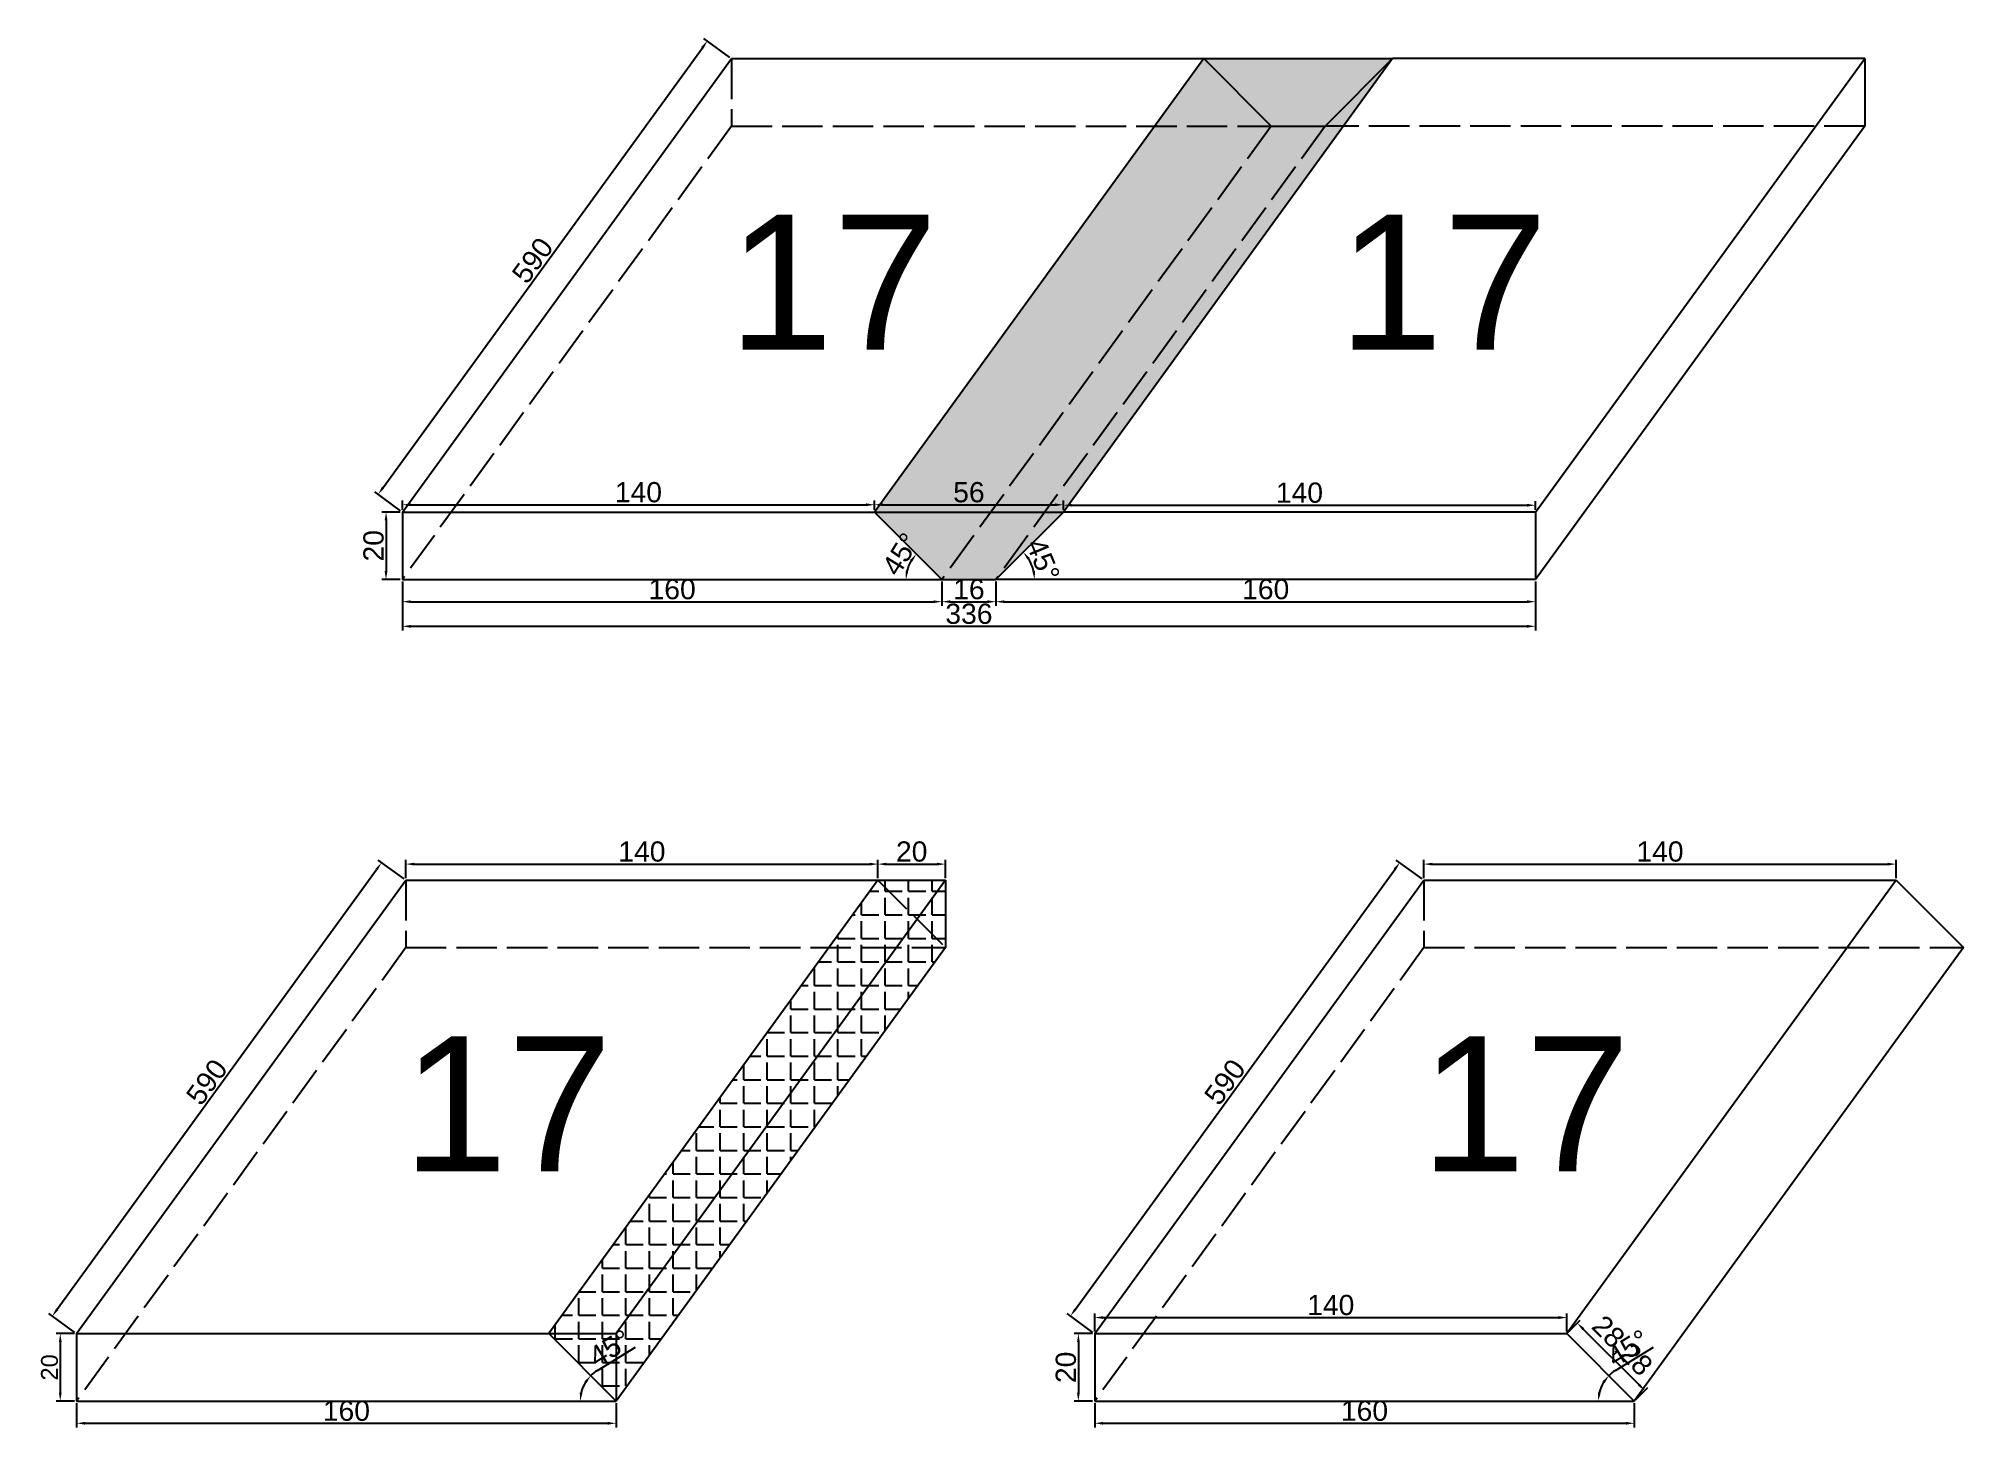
# Model space of a CAD drawing. Header units: millimetres. Extents: x 1455 to 24185, y -7314 to 4772.
# Drawn here: x 17099 to 17670, y -2450 to -2038 of the extents above; entities that cross this region are included whole.
import ezdxf

# ---------------------------------------------------------------- set-up
doc = ezdxf.new("R2010")
doc.units = ezdxf.units.MM
doc.linetypes.add('ACAD_ISO02W100', pattern=[15, 12, -3])
doc.layers.add('尺寸标注', color=6, linetype='Continuous')
doc.layers.add('标号', color=4, linetype='Continuous')
doc.styles.get("Standard").update_dxf_attribs({"font": 'arial.ttf'})
doc.dimstyles.new('ISO-25', dxfattribs={"dimtxt": 5, "dimasz": 2.5, "dimexe": 1.25, "dimexo": 0.625, "dimtad": 1, "dimtxsty": 'Standard', "dimcen": 2.5, "dimadec": 0, "dimazin": 0, "dimtfac": 1, "dimtmove": 0, "dimatfit": 3, "dimfxl": 1, "dimarcsym": 0})
doc.dimstyles.new('ISO-25-old', dxfattribs={"dimtxt": 6, "dimasz": 2.5, "dimexe": 1.25, "dimexo": 0.625, "dimtad": 1, "dimtxsty": 'Standard', "dimcen": 2.5, "dimadec": 0, "dimazin": 0, "dimtfac": 1, "dimtmove": 0, "dimatfit": 3, "dimfxl": 1, "dimarcsym": 0})

msp = doc.modelspace()

# ---------------------------------------------------------------- texts
at = {"layer": '标号', "char_height": 40, "attachment_point": 7}
for insert in [(17303.525, -2130.19), (17484.368, -2130.19), (17206.932, -2373.79), (17508.813, -2373.79)]:
    msp.add_mtext_dynamic_manual_height_columns('17 ', width=70.10425, gutter_width=12.5, heights=[0], dxfattribs=dict(at, insert=insert))

# ---------------------------------------------------------------- blocks, each defined once
blk = doc.blocks.new('*D2728')
at = {"layer": 'Defpoints', "color": 0, "transparency": 16777216}
for p in [(17206.86, -2198.36), (17366.86, -2198.36), (17366.86, -2204.94)]:
    blk.add_point(p, dxfattribs=at)
at = {"layer": '尺寸标注', "color": 0, "lineweight": -2, "transparency": 16777216}
for p, q in [((17206.86, -2198.98), (17206.86, -2206.19)), ((17366.86, -2198.98), (17366.86, -2206.19)), ((17209.36, -2204.94), (17364.36, -2204.94))]:
    blk.add_line(p, q, dxfattribs=at)
at = {"layer": '尺寸标注', "color": 0, "transparency": 16777216}
for points in [[(17209.36, -2204.52), (17209.36, -2205.35), (17206.86, -2204.94)], [(17364.36, -2204.52), (17364.36, -2205.35), (17366.86, -2204.94)]]:
    blk.add_solid(points, dxfattribs=at)
at = {"layer": '尺寸标注', "color": 0, "transparency": 16777216, "insert": (17286.86, -2201.25), "char_height": 6, "attachment_point": 5}
blk.add_mtext('160', dxfattribs=at)
blk = doc.blocks.new('*D2729')
at = {"layer": 'Defpoints', "color": 0, "transparency": 16777216}
for p in [(17366.86, -2198.36), (17382.86, -2198.36), (17382.86, -2204.94)]:
    blk.add_point(p, dxfattribs=at)
at = {"layer": '尺寸标注', "color": 0, "lineweight": -2, "transparency": 16777216}
for p, q in [((17366.86, -2198.98), (17366.86, -2206.19)), ((17382.86, -2198.98), (17382.86, -2206.19)), ((17369.36, -2204.94), (17380.36, -2204.94))]:
    blk.add_line(p, q, dxfattribs=at)
at = {"layer": '尺寸标注', "color": 0, "transparency": 16777216}
for points in [[(17369.36, -2204.52), (17369.36, -2205.35), (17366.86, -2204.94)], [(17380.36, -2204.52), (17380.36, -2205.35), (17382.86, -2204.94)]]:
    blk.add_solid(points, dxfattribs=at)
at = {"layer": '尺寸标注', "color": 0, "transparency": 16777216, "insert": (17374.86, -2201.25), "char_height": 6, "attachment_point": 5}
blk.add_mtext('16', dxfattribs=at)
blk = doc.blocks.new('*D2730')
at = {"layer": 'Defpoints', "color": 0, "transparency": 16777216}
for p in [(17382.86, -2198.36), (17542.86, -2198.36), (17542.86, -2204.94)]:
    blk.add_point(p, dxfattribs=at)
at = {"layer": '尺寸标注', "color": 0, "lineweight": -2, "transparency": 16777216}
for p, q in [((17382.86, -2198.98), (17382.86, -2206.19)), ((17542.86, -2198.98), (17542.86, -2206.19)), ((17385.36, -2204.94), (17540.36, -2204.94))]:
    blk.add_line(p, q, dxfattribs=at)
at = {"layer": '尺寸标注', "color": 0, "transparency": 16777216}
for points in [[(17385.36, -2204.52), (17385.36, -2205.35), (17382.86, -2204.94)], [(17540.36, -2204.52), (17540.36, -2205.35), (17542.86, -2204.94)]]:
    blk.add_solid(points, dxfattribs=at)
at = {"layer": '尺寸标注', "color": 0, "transparency": 16777216, "insert": (17462.86, -2201.25), "char_height": 6, "attachment_point": 5}
blk.add_mtext('160', dxfattribs=at)
blk = doc.blocks.new('*D2731')
at = {"layer": 'Defpoints', "color": 0, "transparency": 16777216}
for p in [(17206.86, -2178.36), (17202.03, -2198.36), (17206.86, -2198.36)]:
    blk.add_point(p, dxfattribs=at)
at = {"layer": '尺寸标注', "color": 0, "lineweight": -2, "transparency": 16777216}
for p, q in [((17206.24, -2178.36), (17200.78, -2178.36)), ((17202.03, -2180.86), (17202.03, -2195.86)), ((17206.24, -2198.36), (17200.78, -2198.36))]:
    blk.add_line(p, q, dxfattribs=at)
at = {"layer": '尺寸标注', "color": 0, "transparency": 16777216}
for points in [[(17201.61, -2180.86), (17202.44, -2180.86), (17202.03, -2178.36)], [(17201.61, -2195.86), (17202.44, -2195.86), (17202.03, -2198.36)]]:
    blk.add_solid(points, dxfattribs=at)
at = {"layer": '尺寸标注', "color": 0, "transparency": 16777216, "insert": (17198.34, -2188.36), "char_height": 6, "attachment_point": 5, "rotation": 90}
blk.add_mtext('20', dxfattribs=at)
blk = doc.blocks.new('*D2732')
at = {"layer": 'Defpoints', "color": 0, "transparency": 16777216}
for p in [(17297.29, -2038.69), (17304.48, -2043.91), (17206.86, -2178.36)]:
    blk.add_point(p, dxfattribs=at)
at = {"layer": '尺寸标注', "color": 0, "lineweight": -2, "transparency": 16777216}
for p, q in [((17201.14, -2171.11), (17295.82, -2040.71)), ((17303.98, -2043.54), (17296.28, -2037.96)), ((17206.35, -2177.99), (17198.66, -2172.4))]:
    blk.add_line(p, q, dxfattribs=at)
at = {"layer": '尺寸标注', "color": 0, "transparency": 16777216}
for points in [[(17295.48, -2040.47), (17296.16, -2040.96), (17297.29, -2038.69)], [(17200.8, -2170.87), (17201.48, -2171.36), (17199.67, -2173.14)]]:
    blk.add_solid(points, dxfattribs=at)
at = {"layer": '尺寸标注', "color": 0, "transparency": 16777216, "insert": (17245.5, -2103.75), "char_height": 6, "attachment_point": 5, "rotation": 54.0168}
blk.add_mtext('590', dxfattribs=at)
blk = doc.blocks.new('*D2733')
at = {"layer": 'Defpoints', "color": 0, "transparency": 16777216}
for p in [(17206.86, -2178.36), (17346.86, -2176.2), (17346.86, -2178.36)]:
    blk.add_point(p, dxfattribs=at)
at = {"layer": '尺寸标注', "color": 0, "lineweight": -2, "transparency": 16777216}
for p, q in [((17206.86, -2177.73), (17206.86, -2174.95)), ((17209.36, -2176.2), (17344.36, -2176.2)), ((17346.86, -2177.73), (17346.86, -2174.95))]:
    blk.add_line(p, q, dxfattribs=at)
at = {"layer": '尺寸标注', "color": 0, "transparency": 16777216}
for points in [[(17209.36, -2175.78), (17209.36, -2176.62), (17206.86, -2176.2)], [(17344.36, -2175.78), (17344.36, -2176.62), (17346.86, -2176.2)]]:
    blk.add_solid(points, dxfattribs=at)
at = {"layer": '尺寸标注', "color": 0, "transparency": 16777216, "insert": (17276.86, -2172.51), "char_height": 6, "attachment_point": 5}
blk.add_mtext('140', dxfattribs=at)
blk = doc.blocks.new('*D2734')
at = {"layer": 'Defpoints', "color": 0, "transparency": 16777216}
for p in [(17346.86, -2178.36), (17356.55, -2195.59), (17206.86, -2198.36), (17366.86, -2198.36), (17366.86, -2198.36)]:
    blk.add_point(p, dxfattribs=at)
at = {"layer": '尺寸标注', "color": 0, "lineweight": -2, "transparency": 16777216}
blk.add_arc((17366.86, -2198.36), 10.68, 148.4457, 166.5543, dxfattribs=at)
at = {"layer": '尺寸标注', "color": 0, "transparency": 16777216}
for points in [[(17357.43, -2192.51), (17358.09, -2193.03), (17359.31, -2190.81)], [(17356.89, -2195.92), (17356.06, -2195.83), (17356.18, -2198.36)]]:
    blk.add_solid(points, dxfattribs=at)
at = {"layer": '尺寸标注', "color": 0, "transparency": 16777216, "insert": (17354.63, -2190.85), "char_height": 6, "attachment_point": 5, "rotation": 58.4457}
blk.add_mtext('45°', dxfattribs=at)
blk = doc.blocks.new('*D2735')
at = {"layer": 'Defpoints', "color": 0, "transparency": 16777216}
for p in [(17402.86, -2178.36), (17393.94, -2195.39), (17382.86, -2198.36), (17382.86, -2198.36), (17542.86, -2198.36)]:
    blk.add_point(p, dxfattribs=at)
at = {"layer": '尺寸标注', "color": 0, "lineweight": -2, "transparency": 16777216}
blk.add_arc((17382.86, -2198.36), 11.47, 12.5139, 32.4861, dxfattribs=at)
at = {"layer": '尺寸标注', "color": 0, "transparency": 16777216}
for points in [[(17392.21, -2192.46), (17392.86, -2191.94), (17390.97, -2190.25)], [(17394.47, -2195.83), (17393.64, -2195.92), (17394.33, -2198.36)]]:
    blk.add_solid(points, dxfattribs=at)
at = {"layer": '尺寸标注', "color": 0, "transparency": 16777216, "insert": (17396.85, -2192.56), "char_height": 6, "attachment_point": 5, "rotation": 292.5}
blk.add_mtext('45°', dxfattribs=at)
blk = doc.blocks.new('*D2736')
at = {"layer": 'Defpoints', "color": 0, "transparency": 16777216}
for p in [(17346.86, -2178.36), (17402.86, -2176.2), (17402.86, -2178.36)]:
    blk.add_point(p, dxfattribs=at)
at = {"layer": '尺寸标注', "color": 0, "lineweight": -2, "transparency": 16777216}
for p, q in [((17346.86, -2177.73), (17346.86, -2174.95)), ((17349.36, -2176.2), (17400.36, -2176.2)), ((17402.86, -2177.73), (17402.86, -2174.95))]:
    blk.add_line(p, q, dxfattribs=at)
at = {"layer": '尺寸标注', "color": 0, "transparency": 16777216}
for points in [[(17349.36, -2175.78), (17349.36, -2176.62), (17346.86, -2176.2)], [(17400.36, -2175.78), (17400.36, -2176.62), (17402.86, -2176.2)]]:
    blk.add_solid(points, dxfattribs=at)
at = {"layer": '尺寸标注', "color": 0, "transparency": 16777216, "insert": (17374.86, -2172.51), "char_height": 6, "attachment_point": 5}
blk.add_mtext('56', dxfattribs=at)
blk = doc.blocks.new('*D2737')
at = {"layer": 'Defpoints', "color": 0, "transparency": 16777216}
for p in [(17402.86, -2178.36), (17542.86, -2176.34), (17542.86, -2178.36)]:
    blk.add_point(p, dxfattribs=at)
at = {"layer": '尺寸标注', "color": 0, "lineweight": -2, "transparency": 16777216}
for p, q in [((17402.86, -2177.73), (17402.86, -2175.09)), ((17405.36, -2176.34), (17540.36, -2176.34)), ((17542.86, -2177.73), (17542.86, -2175.09))]:
    blk.add_line(p, q, dxfattribs=at)
at = {"layer": '尺寸标注', "color": 0, "transparency": 16777216}
for points in [[(17405.36, -2175.93), (17405.36, -2176.76), (17402.86, -2176.34)], [(17540.36, -2175.93), (17540.36, -2176.76), (17542.86, -2176.34)]]:
    blk.add_solid(points, dxfattribs=at)
at = {"layer": '尺寸标注', "color": 0, "transparency": 16777216, "insert": (17472.86, -2172.65), "char_height": 6, "attachment_point": 5}
blk.add_mtext('140', dxfattribs=at)
blk = doc.blocks.new('*D2738')
at = {"layer": 'Defpoints', "color": 0, "transparency": 16777216}
for p in [(17206.86, -2198.36), (17542.86, -2198.36), (17542.86, -2212.24)]:
    blk.add_point(p, dxfattribs=at)
at = {"layer": '尺寸标注', "color": 0, "lineweight": -2, "transparency": 16777216}
for p, q in [((17206.86, -2198.98), (17206.86, -2213.49)), ((17542.86, -2198.98), (17542.86, -2213.49)), ((17209.36, -2212.24), (17540.36, -2212.24))]:
    blk.add_line(p, q, dxfattribs=at)
at = {"layer": '尺寸标注', "color": 0, "transparency": 16777216}
for points in [[(17209.36, -2211.82), (17209.36, -2212.66), (17206.86, -2212.24)], [(17540.36, -2211.82), (17540.36, -2212.66), (17542.86, -2212.24)]]:
    blk.add_solid(points, dxfattribs=at)
at = {"layer": '尺寸标注', "color": 0, "transparency": 16777216, "insert": (17374.86, -2208.55), "char_height": 6, "attachment_point": 5}
blk.add_mtext('336', dxfattribs=at)
blk = doc.blocks.new('*D2739')
at = {"layer": 'Defpoints', "color": 0, "transparency": 16777216}
for p in [(17110.27, -2441.96), (17270.27, -2441.96), (17270.27, -2448.54)]:
    blk.add_point(p, dxfattribs=at)
at = {"layer": '尺寸标注', "color": 0, "lineweight": -2, "transparency": 16777216}
for p, q in [((17110.27, -2442.58), (17110.27, -2449.79)), ((17270.27, -2442.58), (17270.27, -2449.79)), ((17112.77, -2448.54), (17267.77, -2448.54))]:
    blk.add_line(p, q, dxfattribs=at)
at = {"layer": '尺寸标注', "color": 0, "transparency": 16777216}
for points in [[(17112.77, -2448.12), (17112.77, -2448.95), (17110.27, -2448.54)], [(17267.77, -2448.12), (17267.77, -2448.95), (17270.27, -2448.54)]]:
    blk.add_solid(points, dxfattribs=at)
at = {"layer": '尺寸标注', "color": 0, "transparency": 16777216, "insert": (17190.27, -2444.85), "char_height": 6, "attachment_point": 5}
blk.add_mtext('160', dxfattribs=at)
blk = doc.blocks.new('*D2740')
at = {"layer": 'Defpoints', "color": 0, "transparency": 16777216}
for p in [(17110.27, -2421.96), (17105.43, -2441.96), (17110.27, -2441.96)]:
    blk.add_point(p, dxfattribs=at)
at = {"layer": '尺寸标注', "color": 0, "lineweight": -2, "transparency": 16777216}
for p, q in [((17109.64, -2421.96), (17104.18, -2421.96)), ((17105.43, -2424.46), (17105.43, -2439.46)), ((17109.64, -2441.96), (17104.18, -2441.96))]:
    blk.add_line(p, q, dxfattribs=at)
at = {"layer": '尺寸标注', "color": 0, "transparency": 16777216}
for points in [[(17105.02, -2424.46), (17105.85, -2424.46), (17105.43, -2421.96)], [(17105.02, -2439.46), (17105.85, -2439.46), (17105.43, -2441.96)]]:
    blk.add_solid(points, dxfattribs=at)
at = {"layer": '尺寸标注', "color": 0, "transparency": 16777216, "insert": (17102.25, -2431.96), "char_height": 5, "attachment_point": 5, "rotation": 90}
blk.add_mtext('20', dxfattribs=at)
blk = doc.blocks.new('*D2741')
at = {"layer": 'Defpoints', "color": 0, "transparency": 16777216}
for p in [(17200.7, -2282.29), (17207.89, -2287.51), (17110.27, -2421.96)]:
    blk.add_point(p, dxfattribs=at)
at = {"layer": '尺寸标注', "color": 0, "lineweight": -2, "transparency": 16777216}
for p, q in [((17207.38, -2287.14), (17199.69, -2281.56)), ((17104.54, -2414.71), (17199.23, -2284.31)), ((17109.76, -2421.59), (17102.06, -2416))]:
    blk.add_line(p, q, dxfattribs=at)
at = {"layer": '尺寸标注', "color": 0, "transparency": 16777216}
for points in [[(17198.89, -2284.07), (17199.57, -2284.56), (17200.7, -2282.29)], [(17104.21, -2414.47), (17104.88, -2414.96), (17103.08, -2416.74)]]:
    blk.add_solid(points, dxfattribs=at)
at = {"layer": '尺寸标注', "color": 0, "transparency": 16777216, "insert": (17148.9, -2347.35), "char_height": 6, "attachment_point": 5, "rotation": 54.0168}
blk.add_mtext('590', dxfattribs=at)
blk = doc.blocks.new('*D2301')
at = {"layer": 'Defpoints', "color": 0, "transparency": 16777216}
for p in [(17347.89, -2282.74), (17207.89, -2287.51), (17347.89, -2287.51)]:
    blk.add_point(p, dxfattribs=at)
at = {"layer": '尺寸标注', "color": 0, "lineweight": -2, "transparency": 16777216}
for p, q in [((17207.89, -2286.89), (17207.89, -2281.49)), ((17210.39, -2282.74), (17345.39, -2282.74)), ((17347.89, -2286.89), (17347.89, -2281.49))]:
    blk.add_line(p, q, dxfattribs=at)
at = {"layer": '尺寸标注', "color": 0, "transparency": 16777216}
for points in [[(17210.39, -2282.33), (17210.39, -2283.16), (17207.89, -2282.74)], [(17345.39, -2282.33), (17345.39, -2283.16), (17347.89, -2282.74)]]:
    blk.add_solid(points, dxfattribs=at)
at = {"layer": '尺寸标注', "color": 0, "transparency": 16777216, "insert": (17277.89, -2279.05), "char_height": 6, "attachment_point": 5}
blk.add_mtext('140', dxfattribs=at)
blk = doc.blocks.new('*D2742')
at = {"layer": 'Defpoints', "color": 0, "transparency": 16777216}
for p in [(17250.27, -2421.96), (17110.27, -2441.96), (17259.95, -2439.19), (17270.27, -2441.96), (17270.27, -2441.96)]:
    blk.add_point(p, dxfattribs=at)
at = {"layer": '尺寸标注', "color": 0, "lineweight": -2, "transparency": 16777216}
blk.add_line((17264.68, -2432.86), (17275.98, -2425.92), dxfattribs=at)
for start, end in [(148.4457, 166.5543), (121.5543, 135)]:
    blk.add_arc((17270.27, -2441.96), 10.68, start, end, dxfattribs=at)
at = {"layer": '尺寸标注', "color": 0, "transparency": 16777216}
for points in [[(17260.84, -2436.11), (17261.5, -2436.63), (17262.72, -2434.41)], [(17260.3, -2439.52), (17259.47, -2439.43), (17259.59, -2441.96)]]:
    blk.add_solid(points, dxfattribs=at)
at = {"layer": '尺寸标注', "color": 0, "transparency": 16777216, "insert": (17268.41, -2426.26), "char_height": 6, "attachment_point": 5, "rotation": 31.5543}
blk.add_mtext('45°', dxfattribs=at)
blk = doc.blocks.new('*D2302')
at = {"layer": 'Defpoints', "color": 0, "transparency": 16777216}
for p in [(17367.89, -2282.74), (17347.89, -2287.51), (17367.89, -2287.51)]:
    blk.add_point(p, dxfattribs=at)
at = {"layer": '尺寸标注', "color": 0, "lineweight": -2, "transparency": 16777216}
for p, q in [((17347.89, -2286.89), (17347.89, -2281.49)), ((17350.39, -2282.74), (17365.39, -2282.74)), ((17367.89, -2286.89), (17367.89, -2281.49))]:
    blk.add_line(p, q, dxfattribs=at)
at = {"layer": '尺寸标注', "color": 0, "transparency": 16777216}
for points in [[(17350.39, -2282.33), (17350.39, -2283.16), (17347.89, -2282.74)], [(17365.39, -2282.33), (17365.39, -2283.16), (17367.89, -2282.74)]]:
    blk.add_solid(points, dxfattribs=at)
at = {"layer": '尺寸标注', "color": 0, "transparency": 16777216, "insert": (17357.89, -2279.05), "char_height": 6, "attachment_point": 5}
blk.add_mtext('20', dxfattribs=at)
blk = doc.blocks.new('*D2743')
at = {"layer": 'Defpoints', "color": 0, "transparency": 16777216}
for p in [(17412.15, -2441.96), (17572.15, -2441.96), (17572.15, -2448.54)]:
    blk.add_point(p, dxfattribs=at)
at = {"layer": '尺寸标注', "color": 0, "lineweight": -2, "transparency": 16777216}
for p, q in [((17412.15, -2442.58), (17412.15, -2449.79)), ((17572.15, -2442.58), (17572.15, -2449.79)), ((17414.65, -2448.54), (17569.65, -2448.54))]:
    blk.add_line(p, q, dxfattribs=at)
at = {"layer": '尺寸标注', "color": 0, "transparency": 16777216}
for points in [[(17414.65, -2448.12), (17414.65, -2448.95), (17412.15, -2448.54)], [(17569.65, -2448.12), (17569.65, -2448.95), (17572.15, -2448.54)]]:
    blk.add_solid(points, dxfattribs=at)
at = {"layer": '尺寸标注', "color": 0, "transparency": 16777216, "insert": (17492.15, -2444.85), "char_height": 6, "attachment_point": 5}
blk.add_mtext('160', dxfattribs=at)
blk = doc.blocks.new('*D2744')
at = {"layer": 'Defpoints', "color": 0, "transparency": 16777216}
for p in [(17412.15, -2421.96), (17407.31, -2441.96), (17412.15, -2441.96)]:
    blk.add_point(p, dxfattribs=at)
at = {"layer": '尺寸标注', "color": 0, "lineweight": -2, "transparency": 16777216}
for p, q in [((17411.52, -2421.96), (17406.06, -2421.96)), ((17407.31, -2424.46), (17407.31, -2439.46)), ((17411.52, -2441.96), (17406.06, -2441.96))]:
    blk.add_line(p, q, dxfattribs=at)
at = {"layer": '尺寸标注', "color": 0, "transparency": 16777216}
for points in [[(17406.9, -2424.46), (17407.73, -2424.46), (17407.31, -2421.96)], [(17406.9, -2439.46), (17407.73, -2439.46), (17407.31, -2441.96)]]:
    blk.add_solid(points, dxfattribs=at)
at = {"layer": '尺寸标注', "color": 0, "transparency": 16777216, "insert": (17403.63, -2431.96), "char_height": 6, "attachment_point": 5, "rotation": 90}
blk.add_mtext('20', dxfattribs=at)
blk = doc.blocks.new('*D2745')
at = {"layer": 'Defpoints', "color": 0, "transparency": 16777216}
for p in [(17502.58, -2282.29), (17509.77, -2287.51), (17412.15, -2421.96)]:
    blk.add_point(p, dxfattribs=at)
at = {"layer": '尺寸标注', "color": 0, "lineweight": -2, "transparency": 16777216}
for p, q in [((17509.26, -2287.14), (17501.57, -2281.56)), ((17406.43, -2414.71), (17501.11, -2284.31)), ((17411.64, -2421.59), (17403.95, -2416))]:
    blk.add_line(p, q, dxfattribs=at)
at = {"layer": '尺寸标注', "color": 0, "transparency": 16777216}
for points in [[(17500.77, -2284.07), (17501.45, -2284.56), (17502.58, -2282.29)], [(17406.09, -2414.47), (17406.76, -2414.96), (17404.96, -2416.74)]]:
    blk.add_solid(points, dxfattribs=at)
at = {"layer": '尺寸标注', "color": 0, "transparency": 16777216, "insert": (17450.78, -2347.35), "char_height": 6, "attachment_point": 5, "rotation": 54.0168}
blk.add_mtext('590', dxfattribs=at)
blk = doc.blocks.new('*D2303')
at = {"layer": 'Defpoints', "color": 0, "transparency": 16777216}
for p in [(17649.77, -2282.74), (17509.77, -2287.51), (17649.77, -2287.51)]:
    blk.add_point(p, dxfattribs=at)
at = {"layer": '尺寸标注', "color": 0, "lineweight": -2, "transparency": 16777216}
for p, q in [((17509.77, -2286.89), (17509.77, -2281.49)), ((17512.27, -2282.74), (17647.27, -2282.74)), ((17649.77, -2286.89), (17649.77, -2281.49))]:
    blk.add_line(p, q, dxfattribs=at)
at = {"layer": '尺寸标注', "color": 0, "transparency": 16777216}
for points in [[(17512.27, -2282.33), (17512.27, -2283.16), (17509.77, -2282.74)], [(17647.27, -2282.33), (17647.27, -2283.16), (17649.77, -2282.74)]]:
    blk.add_solid(points, dxfattribs=at)
at = {"layer": '尺寸标注', "color": 0, "transparency": 16777216, "insert": (17579.77, -2279.05), "char_height": 6, "attachment_point": 5}
blk.add_mtext('140', dxfattribs=at)
blk = doc.blocks.new('*D2746')
at = {"layer": 'Defpoints', "color": 0, "transparency": 16777216}
for p in [(17552.15, -2421.96), (17412.15, -2441.96), (17561.83, -2439.19), (17572.15, -2441.96), (17572.15, -2441.96)]:
    blk.add_point(p, dxfattribs=at)
at = {"layer": '尺寸标注', "color": 0, "lineweight": -2, "transparency": 16777216}
blk.add_line((17566.56, -2432.86), (17577.86, -2425.92), dxfattribs=at)
for start, end in [(148.4457, 166.5543), (121.5543, 135)]:
    blk.add_arc((17572.15, -2441.96), 10.68, start, end, dxfattribs=at)
at = {"layer": '尺寸标注', "color": 0, "transparency": 16777216}
for points in [[(17562.72, -2436.11), (17563.38, -2436.63), (17564.6, -2434.41)], [(17562.18, -2439.52), (17561.35, -2439.43), (17561.47, -2441.96)]]:
    blk.add_solid(points, dxfattribs=at)
at = {"layer": '尺寸标注', "color": 0, "transparency": 16777216, "insert": (17570.29, -2426.26), "char_height": 6, "attachment_point": 5, "rotation": 31.5543}
blk.add_mtext('45°', dxfattribs=at)
blk = doc.blocks.new('*D2304')
at = {"layer": 'Defpoints', "color": 0, "transparency": 16777216}
for p in [(17552.15, -2417.19), (17412.15, -2421.96), (17552.15, -2421.96)]:
    blk.add_point(p, dxfattribs=at)
at = {"layer": '尺寸标注', "color": 0, "lineweight": -2, "transparency": 16777216}
for p, q in [((17412.15, -2421.33), (17412.15, -2415.94)), ((17414.65, -2417.19), (17549.65, -2417.19)), ((17552.15, -2421.33), (17552.15, -2415.94))]:
    blk.add_line(p, q, dxfattribs=at)
at = {"layer": '尺寸标注', "color": 0, "transparency": 16777216}
for points in [[(17414.65, -2416.77), (17414.65, -2417.61), (17412.15, -2417.19)], [(17549.65, -2416.77), (17549.65, -2417.61), (17552.15, -2417.19)]]:
    blk.add_solid(points, dxfattribs=at)
at = {"layer": '尺寸标注', "color": 0, "transparency": 16777216, "insert": (17482.15, -2413.5), "char_height": 6, "attachment_point": 5}
blk.add_mtext('140', dxfattribs=at)
blk = doc.blocks.new('*D2747')
at = {"layer": 'Defpoints', "color": 0, "transparency": 16777216}
for p in [(17552.15, -2421.96), (17572.15, -2441.96), (17575.26, -2438.84)]:
    blk.add_point(p, dxfattribs=at)
at = {"layer": '尺寸标注', "color": 0, "lineweight": -2, "transparency": 16777216}
for p, q in [((17552.59, -2421.52), (17556.15, -2417.96)), ((17557.03, -2420.61), (17573.5, -2437.07)), ((17572.59, -2441.52), (17576.15, -2437.96))]:
    blk.add_line(p, q, dxfattribs=at)
at = {"layer": '尺寸标注', "color": 0, "transparency": 16777216}
for points in [[(17557.33, -2420.31), (17556.74, -2420.9), (17555.26, -2418.84)], [(17573.79, -2436.78), (17573.2, -2437.37), (17575.26, -2438.84)]]:
    blk.add_solid(points, dxfattribs=at)
at = {"layer": '尺寸标注', "color": 0, "transparency": 16777216, "insert": (17568.26, -2425.85), "char_height": 6, "attachment_point": 5, "rotation": 315}
blk.add_mtext('28,28', dxfattribs=at)

# ---------------------------------------------------------------- dimensions: what is measured, and where the dimension line sits
at = {"layer": '尺寸标注'}
for p1, p2, picture, middle in [((17206.86, -2178.358), (17304.482, -2043.911), '*D2732', (17245.496, -2103.746)), ((17110.267, -2421.958), (17207.888, -2287.511), '*D2741', (17148.902, -2347.346)), ((17412.148, -2421.958), (17509.769, -2287.511), '*D2745', (17450.783, -2347.346))]:
    dim = msp.add_aligned_dim(p1=p1, p2=p2, distance=8.887, text='590', dimstyle='ISO-25-old', dxfattribs=at)
    dim.commit()
    dim.dimension.update_dxf_attribs({"geometry": picture, "text_midpoint": middle})
for p1, p2, distance, picture, middle in [((17206.86, -2178.358), (17346.86, -2178.358), 2.157, '*D2733', (17276.86, -2172.512)), ((17346.86, -2178.358), (17402.86, -2178.358), 2.157, '*D2736', (17374.86, -2172.512)), ((17402.86, -2178.358), (17542.86, -2178.358), 2.016, '*D2737', (17472.86, -2172.654)), ((17206.86, -2198.358), (17366.86, -2198.358), -6.578, '*D2728', (17286.86, -2201.248)), ((17206.86, -2198.358), (17542.86, -2198.358), -13.882, '*D2738', (17374.86, -2208.55)), ((17207.888, -2287.511), (17347.888, -2287.511), 4.769, '*D2301', (17277.888, -2279.054)), ((17347.888, -2287.511), (17367.888, -2287.511), 4.769, '*D2302', (17357.888, -2279.054)), ((17509.769, -2287.511), (17649.769, -2287.511), 4.769, '*D2303', (17579.769, -2279.054)), ((17412.148, -2421.958), (17552.148, -2421.958), 4.769, '*D2304', (17482.148, -2413.501)), ((17552.148, -2421.958), (17572.148, -2441.958), 4.408, '*D2747', (17568.256, -2425.85)), ((17110.267, -2441.958), (17270.267, -2441.958), -6.578, '*D2739', (17190.267, -2444.848)), ((17412.148, -2441.958), (17572.148, -2441.958), -6.578, '*D2743', (17492.148, -2444.848))]:
    dim = msp.add_aligned_dim(p1=p1, p2=p2, distance=distance, dimstyle='ISO-25-old', dxfattribs=at)
    dim.commit()
    dim.dimension.update_dxf_attribs({"geometry": picture, "text_midpoint": middle})
for base, p1, p2, dimstyle, picture, middle in [((17202.026, -2198.358), (17206.86, -2178.358), (17206.86, -2198.358), 'ISO-25-old', '*D2731', (17198.338, -2188.358)), ((17105.433, -2441.958), (17110.267, -2421.958), (17110.267, -2441.958), 'ISO-25', '*D2740', (17102.255, -2431.958)), ((17407.313, -2441.958), (17412.148, -2421.958), (17412.148, -2441.958), 'ISO-25-old', '*D2744', (17403.625, -2431.958))]:
    dim = msp.add_linear_dim(base=base, p1=p1, p2=p2, angle=90, dimstyle=dimstyle, dxfattribs=at)
    dim.commit()
    dim.dimension.update_dxf_attribs({"geometry": picture, "text_midpoint": middle})
for base, line1, line2, picture, middle in [((17356.547, -2195.595), ((17206.86, -2198.358), (17366.86, -2198.358)), ((17346.86, -2178.358), (17366.86, -2198.358)), '*D2734', (17357.761, -2192.771)), ((17393.939, -2195.39), ((17542.86, -2198.358), (17382.86, -2198.358)), ((17402.86, -2178.358), (17382.86, -2198.358)), '*D2735', (17393.456, -2193.969))]:
    dim = msp.add_angular_dim_2l(base=base, line1=line1, line2=line2, dimstyle='ISO-25-old', dxfattribs=at)
    dim.commit()
    dim.dimension.update_dxf_attribs({"geometry": picture, "text_midpoint": middle, "dimtype": 162})
for base, p1, p2, picture, middle in [((17382.86, -2204.936), (17366.86, -2198.358), (17382.86, -2198.358), '*D2729', (17374.86, -2201.248)), ((17542.86, -2204.936), (17382.86, -2198.358), (17542.86, -2198.358), '*D2730', (17462.86, -2201.248))]:
    dim = msp.add_linear_dim(base=base, p1=p1, p2=p2, dimstyle='ISO-25-old', dxfattribs=at)
    dim.commit()
    dim.dimension.update_dxf_attribs({"geometry": picture, "text_midpoint": middle})
for base, line1, line2, picture, middle in [((17259.953, -2439.195), ((17110.267, -2441.958), (17270.267, -2441.958)), ((17250.267, -2421.958), (17270.267, -2441.958)), '*D2742', (17268.406, -2426.257)), ((17561.834, -2439.195), ((17412.148, -2441.958), (17572.148, -2441.958)), ((17552.148, -2421.958), (17572.148, -2441.958)), '*D2746', (17570.287, -2426.257))]:
    dim = msp.add_angular_dim_2l(base=base, line1=line1, line2=line2, dimstyle='ISO-25-old', dxfattribs=at)
    dim.commit()
    dim.dimension.update_dxf_attribs({"geometry": picture, "text_midpoint": middle})

# ---------------------------------------------------------------- hatches: boundary and pattern name
h = msp.add_hatch(color=3)
h.dxf.hatch_style = 1
h.paths.add_polyline_path([(17464.482, -2063.911), (17429.96, -2063.911), (17346.86, -2178.358), (17381.382, -2178.358)])
h.paths.add_polyline_path([(17444.482, -2043.911), (17429.96, -2063.911), (17464.482, -2063.911)])
h.paths.add_polyline_path([(17500.482, -2043.911), (17444.482, -2043.911), (17464.482, -2063.911), (17480.482, -2063.911)])
h.paths.add_polyline_path([(17485.96, -2063.911), (17480.482, -2063.911), (17397.382, -2178.358), (17402.86, -2178.358)])
h.paths.add_polyline_path([(17480.482, -2063.911), (17464.482, -2063.911), (17381.382, -2178.358), (17397.382, -2178.358)])
h.paths.add_polyline_path([(17500.482, -2043.911), (17480.482, -2063.911), (17485.96, -2063.911)], flags=17)
h.paths.add_polyline_path([(17381.382, -2178.358), (17346.86, -2178.358), (17366.86, -2198.358)])
h.paths.add_polyline_path([(17397.382, -2178.358), (17381.382, -2178.358), (17366.86, -2198.358), (17382.86, -2198.358)])
h.paths.add_polyline_path([(17402.86, -2178.358), (17397.382, -2178.358), (17382.86, -2198.358)])
h = msp.add_hatch()
h.set_pattern_fill('ANGLE', color=256)
h.set_pattern_definition([(0, (6928.38, -3394.426), (0, 6.985), [5.08, -1.905]), (90, (6928.38, -3394.426), (-6.985, 4e-16), [5.08, -1.905])])
h.paths.add_polyline_path([(17353.366, -2307.511), (17333.366, -2307.511), (17250.267, -2421.958), (17270.267, -2421.958)])
h.paths.add_polyline_path([(17359.475, -2299.098), (17347.888, -2287.511), (17333.366, -2307.511), (17353.366, -2307.511)])
h.paths.add_polyline_path([(17367.888, -2287.511), (17347.888, -2287.511), (17359.475, -2299.098)])
h.paths.add_polyline_path([(17367.888, -2287.511), (17359.475, -2299.098), (17367.888, -2307.511)])
h.paths.add_polyline_path([(17367.888, -2307.511), (17353.366, -2307.511), (17270.267, -2421.958), (17270.267, -2441.958)])
h.paths.add_polyline_path([(17270.267, -2421.958), (17250.267, -2421.958), (17270.267, -2441.958)])
h.paths.add_polyline_path([(17359.475, -2299.098), (17353.366, -2307.511), (17367.888, -2307.511)])

# ---------------------------------------------------------------- linework, layer by layer
for p, q in [((17206.86, -2178.358), (17304.482, -2043.911)), ((17304.482, -2043.911), (17444.482, -2043.911)), ((17444.482, -2043.911), (17346.86, -2178.358)), ((17500.482, -2043.911), (17402.86, -2178.358)), ((17444.482, -2043.911), (17464.482, -2063.911)), ((17444.482, -2043.911), (17500.482, -2043.911)), ((17500.482, -2043.911), (17480.482, -2063.911)), ((17640.482, -2043.911), (17500.482, -2043.911)), ((17542.86, -2178.358), (17640.482, -2043.911)), ((17640.482, -2043.911), (17640.482, -2063.911)), ((17464.482, -2063.911), (17480.482, -2063.911)), ((17640.482, -2063.911), (17542.86, -2198.358)), ((17206.86, -2178.358), (17206.86, -2198.358)), ((17206.86, -2178.358), (17346.86, -2178.358)), ((17346.86, -2178.358), (17366.86, -2198.358)), ((17346.86, -2178.358), (17402.86, -2178.358)), ((17402.86, -2178.358), (17382.86, -2198.358)), ((17542.86, -2178.358), (17402.86, -2178.358)), ((17542.86, -2178.358), (17542.86, -2198.358)), ((17206.86, -2198.358), (17366.86, -2198.358)), ((17366.86, -2198.358), (17382.86, -2198.358)), ((17542.86, -2198.358), (17382.86, -2198.358)), ((17110.267, -2421.958), (17207.888, -2287.511)), ((17207.888, -2287.511), (17347.888, -2287.511)), ((17347.888, -2287.511), (17250.267, -2421.958)), ((17367.888, -2287.511), (17270.267, -2421.958)), ((17347.888, -2287.511), (17367.888, -2287.511)), ((17367.888, -2287.511), (17367.888, -2307.511)), ((17412.148, -2421.958), (17509.769, -2287.511)), ((17509.769, -2287.511), (17649.769, -2287.511)), ((17649.769, -2287.511), (17552.148, -2421.958)), ((17649.769, -2287.511), (17669.769, -2307.511)), ((17367.888, -2307.511), (17270.267, -2441.958)), ((17669.769, -2307.511), (17572.148, -2441.958)), ((17110.267, -2421.958), (17110.267, -2441.958)), ((17110.267, -2421.958), (17250.267, -2421.958)), ((17250.267, -2421.958), (17270.267, -2441.958)), ((17250.267, -2421.958), (17270.267, -2421.958)), ((17270.267, -2421.958), (17270.267, -2441.958)), ((17412.148, -2421.958), (17412.148, -2441.958)), ((17412.148, -2421.958), (17552.148, -2421.958)), ((17552.148, -2421.958), (17572.148, -2441.958)), ((17110.267, -2441.958), (17270.267, -2441.958)), ((17412.148, -2441.958), (17572.148, -2441.958))]:
    msp.add_line(p, q)
at = {"linetype": 'ACAD_ISO02W100'}
for p, q in [((17304.482, -2043.911), (17304.482, -2063.911)), ((17304.482, -2063.911), (17206.86, -2198.358)), ((17304.482, -2063.911), (17464.482, -2063.911)), ((17464.482, -2063.911), (17366.86, -2198.358)), ((17480.482, -2063.911), (17382.86, -2198.358)), ((17640.482, -2063.911), (17480.482, -2063.911)), ((17207.888, -2287.511), (17207.888, -2307.511)), ((17347.888, -2287.511), (17367.888, -2307.511)), ((17509.769, -2287.511), (17509.769, -2307.511)), ((17207.888, -2307.511), (17110.267, -2441.958)), ((17207.888, -2307.511), (17367.888, -2307.511)), ((17509.769, -2307.511), (17412.148, -2441.958)), ((17509.769, -2307.511), (17669.769, -2307.511))]:
    msp.add_line(p, q, dxfattribs=at)

msp.set_redraw_order([(e.dxf.handle, doc.entitydb.next_handle()) for e in msp.query("TEXT MTEXT ATTDEF DIMENSION ARC_DIMENSION")])  # texts and dimensions are drawn at this point

doc.saveas('drawing.dxf')
